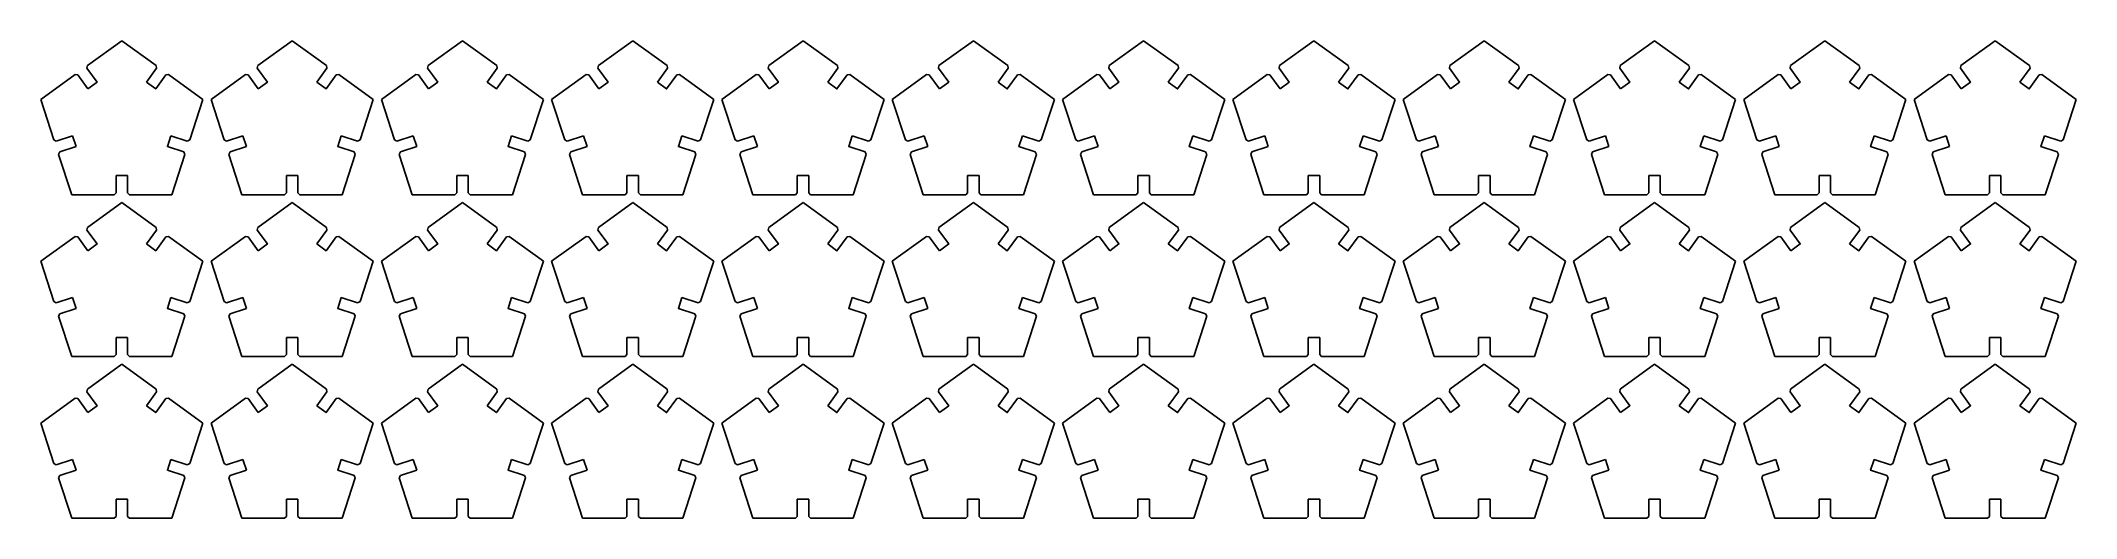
# Model space of a CAD drawing. Extents: x 13 to 1525, y 926 to 1281.
import ezdxf

# ---------------------------------------------------------------- set-up
doc = ezdxf.new("R2010")
doc.units = 0
doc.layers.get('0').update_dxf_attribs({"linetype": 'CONTINUOUS'})

msp = doc.modelspace()

# ---------------------------------------------------------------- linework, layer by layer
at = {"color": 7}
for points in [[(73.411998, 1280.557995), (47.904356, 1262.0256)], [(73.411998, 1280.557995), (47.904356, 1262.0256)], [(98.919645, 1262.0256), (73.411998, 1280.557995)], [(98.919645, 1262.0256), (73.411998, 1280.557995)], [(199.884085, 1280.557995), (174.376443, 1262.0256)], [(225.391732, 1262.0256), (199.884085, 1280.557995)], [(326.356173, 1280.557995), (300.84853, 1262.0256)], [(351.86382, 1262.0256), (326.356173, 1280.557995)], [(452.828253, 1280.557995), (427.320611, 1262.0256)], [(478.3359, 1262.0256), (452.828253, 1280.557995)], [(579.300341, 1280.557995), (553.792698, 1262.0256)], [(604.807988, 1262.0256), (579.300341, 1280.557995)], [(705.772428, 1280.557995), (680.264785, 1262.0256)], [(731.280075, 1262.0256), (705.772428, 1280.557995)], [(832.244523, 1280.557995), (806.73688, 1262.0256)], [(857.75217, 1262.0256), (832.244523, 1280.557995)], [(958.716573, 1280.557995), (933.20893, 1262.0256)], [(984.22422, 1262.0256), (958.716573, 1280.557995)], [(1085.188698, 1280.557995), (1059.681055, 1262.0256)], [(1110.696345, 1262.0256), (1085.188698, 1280.557995)], [(1211.660748, 1280.557995), (1186.153106, 1262.0256)], [(1237.168395, 1262.0256), (1211.660748, 1280.557995)], [(1338.132873, 1280.557995), (1312.625231, 1262.0256)], [(1363.64052, 1262.0256), (1338.132873, 1280.557995)], [(1464.604923, 1280.557995), (1439.097281, 1262.0256)], [(1490.11257, 1262.0256), (1464.604923, 1280.557995)], [(38.731256, 1255.36095), (13.223613, 1236.8286)], [(38.731256, 1255.36095), (13.223613, 1236.8286)], [(40.710971, 1255.047375), (38.731256, 1255.36095)], [(40.710971, 1255.047375), (38.731256, 1255.36095)], [(48.208705, 1244.727675), (40.71097, 1255.047375)], [(48.208705, 1244.727675), (40.71097, 1255.047375)], [(47.590803, 1260.0459), (47.904355, 1262.0256)], [(47.590803, 1260.0459), (47.904355, 1262.0256)], [(48.208705, 1244.727675), (55.088538, 1249.726125), (47.590803, 1260.0459)], [(48.208705, 1244.727675), (55.088538, 1249.726125), (47.590803, 1260.0459)], [(91.735463, 1249.726125), (99.233198, 1260.0459)], [(91.735463, 1249.726125), (99.233198, 1260.0459)], [(91.735463, 1249.726125), (98.615295, 1244.727675), (106.11303, 1255.047375)], [(91.735463, 1249.726125), (98.615295, 1244.727675), (106.11303, 1255.047375)], [(99.233198, 1260.0459), (98.919645, 1262.0256)], [(99.233198, 1260.0459), (98.919645, 1262.0256)], [(106.11303, 1255.047375), (108.092745, 1255.36095)], [(106.11303, 1255.047375), (108.092745, 1255.36095)], [(133.600388, 1236.8286), (108.092745, 1255.36095)], [(133.600388, 1236.8286), (108.092745, 1255.36095)], [(165.203343, 1255.36095), (139.6957, 1236.8286)], [(167.183058, 1255.047375), (165.203343, 1255.36095)], [(174.680793, 1244.727675), (167.183058, 1255.047375)], [(174.06289, 1260.0459), (174.376443, 1262.0256)], [(174.680793, 1244.727675), (181.560625, 1249.726125), (174.06289, 1260.0459)], [(218.20755, 1249.726125), (225.705285, 1260.0459)], [(218.20755, 1249.726125), (225.087382, 1244.727675), (232.585117, 1255.047375)], [(225.705285, 1260.0459), (225.391732, 1262.0256)], [(232.585117, 1255.047375), (234.564832, 1255.36095)], [(260.072475, 1236.8286), (234.564832, 1255.36095)], [(291.67543, 1255.36095), (266.167788, 1236.8286)], [(293.655146, 1255.047375), (291.67543, 1255.36095)], [(301.15288, 1244.727675), (293.655145, 1255.047375)], [(300.534978, 1260.0459), (300.84853, 1262.0256)], [(301.15288, 1244.727675), (308.032713, 1249.726125), (300.534978, 1260.0459)], [(344.679638, 1249.726125), (352.177372, 1260.0459)], [(344.679638, 1249.726125), (351.55947, 1244.727675), (359.057205, 1255.047375)], [(352.177372, 1260.0459), (351.86382, 1262.0256)], [(359.057205, 1255.047375), (361.03692, 1255.36095)], [(386.544562, 1236.8286), (361.03692, 1255.36095)], [(418.147511, 1255.36095), (392.639868, 1236.8286)], [(420.127226, 1255.047375), (418.147511, 1255.36095)], [(427.624961, 1244.727675), (420.127226, 1255.047375)], [(427.007058, 1260.0459), (427.320611, 1262.0256)], [(427.624961, 1244.727675), (434.504793, 1249.726125), (427.007058, 1260.0459)], [(471.151718, 1249.726125), (478.649453, 1260.0459)], [(471.151718, 1249.726125), (478.03155, 1244.727675), (485.529285, 1255.047375)], [(478.649453, 1260.0459), (478.3359, 1262.0256)], [(485.529285, 1255.047375), (487.509, 1255.36095)], [(513.016642, 1236.8286), (487.509, 1255.36095)], [(544.619598, 1255.36095), (519.111956, 1236.8286)], [(546.599313, 1255.047375), (544.619598, 1255.36095)], [(554.097048, 1244.727675), (546.599313, 1255.047375)], [(553.479145, 1260.0459), (553.792698, 1262.0256)], [(554.097048, 1244.727675), (560.97688, 1249.726125), (553.479146, 1260.0459)], [(597.623805, 1249.726125), (605.12154, 1260.0459)], [(597.623805, 1249.726125), (604.503637, 1244.727675), (612.001373, 1255.047375)], [(605.12154, 1260.0459), (604.807988, 1262.0256)], [(612.001373, 1255.047375), (613.981088, 1255.36095)], [(639.48873, 1236.8286), (613.981088, 1255.36095)], [(671.091685, 1255.36095), (645.584043, 1236.8286)], [(673.0714, 1255.047375), (671.091685, 1255.36095)], [(680.569135, 1244.727675), (673.0714, 1255.047375)], [(679.951233, 1260.0459), (680.264785, 1262.0256)], [(680.569135, 1244.727675), (687.448968, 1249.726125), (679.951233, 1260.0459)], [(724.095892, 1249.726125), (731.593627, 1260.0459)], [(724.095892, 1249.726125), (730.975725, 1244.727675), (738.47346, 1255.047375)], [(731.593627, 1260.0459), (731.280075, 1262.0256)], [(738.47346, 1255.047375), (740.453175, 1255.36095)], [(765.960817, 1236.8286), (740.453175, 1255.36095)], [(797.563781, 1255.36095), (772.056138, 1236.8286)], [(799.543496, 1255.047375), (797.563781, 1255.36095)], [(807.04123, 1244.727675), (799.543496, 1255.047375)], [(806.423328, 1260.0459), (806.73688, 1262.0256)], [(807.04123, 1244.727675), (813.921063, 1249.726125), (806.423328, 1260.0459)], [(850.567988, 1249.726125), (858.065722, 1260.0459)], [(850.567988, 1249.726125), (857.44782, 1244.727675), (864.945555, 1255.047375)], [(858.065722, 1260.0459), (857.75217, 1262.0256)], [(864.945555, 1255.047375), (866.92527, 1255.36095)], [(892.432913, 1236.8286), (866.92527, 1255.36095)], [(924.03583, 1255.36095), (898.528188, 1236.8286)], [(926.015545, 1255.047375), (924.03583, 1255.36095)], [(933.51328, 1244.727675), (926.015545, 1255.047375)], [(932.895378, 1260.0459), (933.20893, 1262.0256)], [(933.51328, 1244.727675), (940.393113, 1249.726125), (932.895378, 1260.0459)], [(977.040037, 1249.726125), (984.537772, 1260.0459)], [(977.040037, 1249.726125), (983.91987, 1244.727675), (991.417605, 1255.047375)], [(984.537772, 1260.0459), (984.22422, 1262.0256)], [(991.417605, 1255.047375), (993.39732, 1255.36095)], [(1018.904962, 1236.8286), (993.39732, 1255.36095)], [(1050.507955, 1255.36095), (1025.000313, 1236.8286)], [(1052.48767, 1255.047375), (1050.507955, 1255.36095)], [(1059.985405, 1244.727675), (1052.48767, 1255.047375)], [(1059.367503, 1260.0459), (1059.681055, 1262.0256)], [(1059.985405, 1244.727675), (1066.865238, 1249.726125), (1059.367503, 1260.0459)], [(1103.512162, 1249.726125), (1111.009897, 1260.0459)], [(1103.512162, 1249.726125), (1110.391995, 1244.727675), (1117.88973, 1255.047375)], [(1111.009897, 1260.0459), (1110.696345, 1262.0256)], [(1117.88973, 1255.047375), (1119.869445, 1255.36095)], [(1145.377088, 1236.8286), (1119.869445, 1255.36095)], [(1176.980006, 1255.36095), (1151.472363, 1236.8286)], [(1178.959721, 1255.047375), (1176.980006, 1255.36095)], [(1186.457455, 1244.727675), (1178.959721, 1255.047375)], [(1185.839553, 1260.0459), (1186.153106, 1262.0256)], [(1186.457455, 1244.727675), (1193.337288, 1249.726125), (1185.839553, 1260.0459)], [(1229.984213, 1249.726125), (1237.481947, 1260.0459)], [(1229.984213, 1249.726125), (1236.864045, 1244.727675), (1244.36178, 1255.047375)], [(1237.481947, 1260.0459), (1237.168395, 1262.0256)], [(1244.36178, 1255.047375), (1246.341495, 1255.36095)], [(1271.849137, 1236.8286), (1246.341495, 1255.36095)], [(1303.452131, 1255.36095), (1277.944488, 1236.8286)], [(1305.431846, 1255.047375), (1303.452131, 1255.36095)], [(1312.92958, 1244.727675), (1305.431846, 1255.047375)], [(1312.311678, 1260.0459), (1312.625231, 1262.0256)], [(1312.92958, 1244.727675), (1319.809413, 1249.726125), (1312.311678, 1260.0459)], [(1356.456338, 1249.726125), (1363.954072, 1260.0459)], [(1356.456338, 1249.726125), (1363.33617, 1244.727675), (1370.833905, 1255.047375)], [(1363.954072, 1260.0459), (1363.64052, 1262.0256)], [(1370.833905, 1255.047375), (1372.81362, 1255.36095)], [(1398.321263, 1236.8286), (1372.81362, 1255.36095)], [(1429.924181, 1255.36095), (1404.416538, 1236.8286)], [(1431.903896, 1255.047375), (1429.924181, 1255.36095)], [(1439.401631, 1244.727675), (1431.903896, 1255.047375)], [(1438.783728, 1260.0459), (1439.097281, 1262.0256)], [(1439.401631, 1244.727675), (1446.281463, 1249.726125), (1438.783728, 1260.0459)], [(1482.928388, 1249.726125), (1490.426123, 1260.0459)], [(1482.928388, 1249.726125), (1489.80822, 1244.727675), (1497.305955, 1255.047375)], [(1490.426123, 1260.0459), (1490.11257, 1262.0256)], [(1497.305955, 1255.047375), (1499.28567, 1255.36095)], [(1524.793312, 1236.8286), (1499.28567, 1255.36095)], [(13.223613, 1236.8286), (22.96666, 1206.84255)], [(13.223613, 1236.8286), (22.96666, 1206.84255)], [(123.85734, 1206.84255), (133.600388, 1236.8286)], [(123.85734, 1206.84255), (133.600388, 1236.8286)], [(139.6957, 1236.8286), (149.438748, 1206.84255)], [(250.329428, 1206.84255), (260.072475, 1236.8286)], [(266.167788, 1236.8286), (275.910835, 1206.84255)], [(376.801515, 1206.84255), (386.544562, 1236.8286)], [(392.639868, 1236.8286), (402.382916, 1206.84255)], [(503.273595, 1206.84255), (513.016642, 1236.8286)], [(519.111956, 1236.8286), (528.855003, 1206.84255)], [(629.745683, 1206.84255), (639.48873, 1236.8286)], [(645.584043, 1236.8286), (655.32709, 1206.84255)], [(756.21777, 1206.84255), (765.960817, 1236.8286)], [(772.056138, 1236.8286), (781.799186, 1206.84255)], [(882.689865, 1206.84255), (892.432913, 1236.8286)], [(898.528188, 1236.8286), (908.271235, 1206.84255)], [(1009.161915, 1206.84255), (1018.904962, 1236.8286)], [(1025.000313, 1236.8286), (1034.74336, 1206.84255)], [(1135.63404, 1206.84255), (1145.377088, 1236.8286)], [(1151.472363, 1236.8286), (1161.21541, 1206.84255)], [(1262.10609, 1206.84255), (1271.849137, 1236.8286)], [(1277.944488, 1236.8286), (1287.687535, 1206.84255)], [(1388.578215, 1206.84255), (1398.321263, 1236.8286)], [(1404.416538, 1236.8286), (1414.159586, 1206.84255)], [(1515.050265, 1206.84255), (1524.793312, 1236.8286)], [(36.884178, 1209.87435), (24.752591, 1205.932575)], [(36.884178, 1209.87435), (24.752591, 1205.932575)], [(39.512043, 1201.78665), (36.884178, 1209.87435)], [(39.512043, 1201.78665), (36.884178, 1209.87435)], [(109.939823, 1209.87435), (107.311958, 1201.78665), (119.443545, 1197.8448)], [(109.939823, 1209.87435), (107.311958, 1201.78665), (119.443545, 1197.8448)], [(109.939823, 1209.87435), (122.07141, 1205.932575)], [(109.939823, 1209.87435), (122.07141, 1205.932575)], [(163.356266, 1209.87435), (151.224678, 1205.932575)], [(165.98413, 1201.78665), (163.356266, 1209.87435)], [(236.41191, 1209.87435), (233.784045, 1201.78665), (245.915632, 1197.8448)], [(236.41191, 1209.87435), (248.543498, 1205.932575)], [(289.828353, 1209.87435), (277.696765, 1205.932575)], [(292.456218, 1201.78665), (289.828353, 1209.87435)], [(362.883997, 1209.87435), (360.256132, 1201.78665), (372.38772, 1197.8448)], [(362.883997, 1209.87435), (375.015585, 1205.932575)], [(416.300433, 1209.87435), (404.168846, 1205.932575)], [(418.928298, 1201.78665), (416.300433, 1209.87435)], [(489.356078, 1209.87435), (486.728213, 1201.78665), (498.8598, 1197.8448)], [(489.356078, 1209.87435), (501.487665, 1205.932575)], [(542.772521, 1209.87435), (530.640933, 1205.932575)], [(545.400385, 1201.78665), (542.772521, 1209.87435)], [(615.828165, 1209.87435), (613.2003, 1201.78665), (625.331887, 1197.8448)], [(615.828165, 1209.87435), (627.959753, 1205.932575)], [(669.244608, 1209.87435), (657.11302, 1205.932575)], [(671.872473, 1201.78665), (669.244608, 1209.87435)], [(742.300252, 1209.87435), (739.672388, 1201.78665), (751.803975, 1197.8448)], [(742.300252, 1209.87435), (754.43184, 1205.932575)], [(795.716703, 1209.87435), (783.585116, 1205.932575)], [(798.344568, 1201.78665), (795.716703, 1209.87435)], [(868.772348, 1209.87435), (866.144483, 1201.78665), (878.27607, 1197.8448)], [(868.772348, 1209.87435), (880.903935, 1205.932575)], [(922.188753, 1209.87435), (910.057165, 1205.932575)], [(924.816618, 1201.78665), (922.188753, 1209.87435)], [(995.244397, 1209.87435), (992.616532, 1201.78665), (1004.74812, 1197.8448)], [(995.244397, 1209.87435), (1007.375985, 1205.932575)], [(1048.660878, 1209.87435), (1036.52929, 1205.932575)], [(1051.288743, 1201.78665), (1048.660878, 1209.87435)], [(1121.716522, 1209.87435), (1119.088657, 1201.78665), (1131.220245, 1197.8448)], [(1121.716522, 1209.87435), (1133.84811, 1205.932575)], [(1175.132928, 1209.87435), (1163.00134, 1205.932575)], [(1177.760793, 1201.78665), (1175.132928, 1209.87435)], [(1248.188572, 1209.87435), (1245.560708, 1201.78665), (1257.692295, 1197.8448)], [(1248.188572, 1209.87435), (1260.32016, 1205.932575)], [(1301.605053, 1209.87435), (1289.473465, 1205.932575)], [(1304.232918, 1201.78665), (1301.605053, 1209.87435)], [(1374.660697, 1209.87435), (1372.032833, 1201.78665), (1384.16442, 1197.8448)], [(1374.660697, 1209.87435), (1386.792285, 1205.932575)], [(1428.077103, 1209.87435), (1415.945516, 1205.932575)], [(1430.704968, 1201.78665), (1428.077103, 1209.87435)], [(1501.132748, 1209.87435), (1498.504883, 1201.78665), (1510.63647, 1197.8448)], [(1501.132748, 1209.87435), (1513.264335, 1205.932575)], [(24.75259, 1205.932575), (22.96666, 1206.84255)], [(24.75259, 1205.932575), (22.96666, 1206.84255)], [(27.380456, 1197.8448), (26.470481, 1196.0589)], [(27.380456, 1197.8448), (26.470481, 1196.0589)], [(26.470481, 1196.0589), (36.213528, 1166.07285)], [(26.470481, 1196.0589), (36.213528, 1166.07285)], [(39.512043, 1201.78665), (27.380455, 1197.8448)], [(39.512043, 1201.78665), (27.380455, 1197.8448)], [(110.610472, 1166.07285), (120.35352, 1196.0589)], [(110.610472, 1166.07285), (120.35352, 1196.0589)], [(119.443545, 1197.8448), (120.35352, 1196.0589)], [(119.443545, 1197.8448), (120.35352, 1196.0589)], [(122.07141, 1205.932575), (123.85734, 1206.84255)], [(122.07141, 1205.932575), (123.85734, 1206.84255)], [(151.224678, 1205.932575), (149.438748, 1206.84255)], [(153.852543, 1197.8448), (152.942568, 1196.0589)], [(152.942568, 1196.0589), (162.685615, 1166.07285)], [(165.98413, 1201.78665), (153.852543, 1197.8448)], [(237.08256, 1166.07285), (246.825607, 1196.0589)], [(245.915632, 1197.8448), (246.825607, 1196.0589)], [(248.543497, 1205.932575), (250.329427, 1206.84255)], [(277.696765, 1205.932575), (275.910835, 1206.84255)], [(280.32463, 1197.8448), (279.414655, 1196.0589)], [(279.414655, 1196.0589), (289.157703, 1166.07285)], [(292.456218, 1201.78665), (280.32463, 1197.8448)], [(363.554647, 1166.07285), (373.297695, 1196.0589)], [(372.38772, 1197.8448), (373.297695, 1196.0589)], [(375.015585, 1205.932575), (376.801515, 1206.84255)], [(404.168846, 1205.932575), (402.382916, 1206.84255)], [(406.796711, 1197.8448), (405.886736, 1196.0589)], [(405.886736, 1196.0589), (415.629783, 1166.07285)], [(418.928298, 1201.78665), (406.796711, 1197.8448)], [(490.026727, 1166.07285), (499.769775, 1196.0589)], [(498.8598, 1197.8448), (499.769775, 1196.0589)], [(501.487665, 1205.932575), (503.273595, 1206.84255)], [(530.640933, 1205.932575), (528.855003, 1206.84255)], [(533.268798, 1197.8448), (532.358823, 1196.0589)], [(532.358823, 1196.0589), (542.101871, 1166.07285)], [(545.400385, 1201.78665), (533.268798, 1197.8448)], [(616.498815, 1166.07285), (626.241863, 1196.0589)], [(625.331887, 1197.8448), (626.241863, 1196.0589)], [(627.959753, 1205.932575), (629.745683, 1206.84255)], [(657.11302, 1205.932575), (655.32709, 1206.84255)], [(659.740885, 1197.8448), (658.83091, 1196.0589)], [(658.83091, 1196.0589), (668.573958, 1166.07285)], [(671.872473, 1201.78665), (659.740885, 1197.8448)], [(742.970902, 1166.07285), (752.71395, 1196.0589)], [(751.803975, 1197.8448), (752.71395, 1196.0589)], [(754.43184, 1205.932575), (756.21777, 1206.84255)], [(783.585116, 1205.932575), (781.799186, 1206.84255)], [(786.212981, 1197.8448), (785.303006, 1196.0589)], [(785.303006, 1196.0589), (795.046053, 1166.07285)], [(798.344568, 1201.78665), (786.212981, 1197.8448)], [(869.442998, 1166.07285), (879.186045, 1196.0589)], [(878.27607, 1197.8448), (879.186045, 1196.0589)], [(880.903935, 1205.932575), (882.689865, 1206.84255)], [(910.057165, 1205.932575), (908.271235, 1206.84255)], [(912.68503, 1197.8448), (911.775055, 1196.0589)], [(911.775055, 1196.0589), (921.518103, 1166.07285)], [(924.816618, 1201.78665), (912.68503, 1197.8448)], [(995.915047, 1166.07285), (1005.658095, 1196.0589)], [(1004.74812, 1197.8448), (1005.658095, 1196.0589)], [(1007.375985, 1205.932575), (1009.161915, 1206.84255)], [(1036.52929, 1205.932575), (1034.74336, 1206.84255)], [(1039.157155, 1197.8448), (1038.24718, 1196.0589)], [(1038.24718, 1196.0589), (1047.990228, 1166.07285)], [(1051.288743, 1201.78665), (1039.157155, 1197.8448)], [(1122.387172, 1166.07285), (1132.13022, 1196.0589)], [(1131.220245, 1197.8448), (1132.13022, 1196.0589)], [(1133.84811, 1205.932575), (1135.63404, 1206.84255)], [(1163.00134, 1205.932575), (1161.21541, 1206.84255)], [(1165.629205, 1197.8448), (1164.71923, 1196.0589)], [(1164.71923, 1196.0589), (1174.462278, 1166.07285)], [(1177.760793, 1201.78665), (1165.629205, 1197.8448)], [(1248.859222, 1166.07285), (1258.60227, 1196.0589)], [(1257.692295, 1197.8448), (1258.60227, 1196.0589)], [(1260.32016, 1205.932575), (1262.10609, 1206.84255)], [(1289.473465, 1205.932575), (1287.687535, 1206.84255)], [(1292.10133, 1197.8448), (1291.191355, 1196.0589)], [(1291.191355, 1196.0589), (1300.934403, 1166.07285)], [(1304.232918, 1201.78665), (1292.10133, 1197.8448)], [(1375.331347, 1166.07285), (1385.074395, 1196.0589)], [(1384.16442, 1197.8448), (1385.074395, 1196.0589)], [(1386.792285, 1205.932575), (1388.578215, 1206.84255)], [(1415.945516, 1205.932575), (1414.159586, 1206.84255)], [(1418.57338, 1197.8448), (1417.663405, 1196.0589)], [(1417.663405, 1196.0589), (1427.406453, 1166.07285)], [(1430.704968, 1201.78665), (1418.57338, 1197.8448)], [(1501.803398, 1166.07285), (1511.546445, 1196.0589)], [(1510.63647, 1197.8448), (1511.546445, 1196.0589)], [(1513.264335, 1205.932575), (1515.050265, 1206.84255)], [(77.66397, 1180.246125), (69.160031, 1180.246125)], [(69.160031, 1180.246125), (69.160031, 1167.4902)], [(77.66397, 1180.246125), (69.160031, 1180.246125)], [(69.160031, 1180.246125), (69.160031, 1167.4902)], [(77.66397, 1180.246125), (77.66397, 1167.4902)], [(77.66397, 1180.246125), (77.66397, 1167.4902)], [(204.136057, 1180.246125), (195.632118, 1180.246125)], [(195.632118, 1180.246125), (195.632118, 1167.4902)], [(204.136057, 1180.246125), (204.136057, 1167.4902)], [(330.608145, 1180.246125), (322.104205, 1180.246125)], [(322.104205, 1180.246125), (322.104205, 1167.4902)], [(330.608145, 1180.246125), (330.608145, 1167.4902)], [(457.080225, 1180.246125), (448.576286, 1180.246125)], [(448.576286, 1180.246125), (448.576286, 1167.4902)], [(457.080225, 1180.246125), (457.080225, 1167.4902)], [(583.552312, 1180.246125), (575.048373, 1180.246125)], [(575.048373, 1180.246125), (575.048373, 1167.4902)], [(583.552312, 1180.246125), (583.552312, 1167.4902)], [(710.0244, 1180.246125), (701.52046, 1180.246125)], [(701.52046, 1180.246125), (701.52046, 1167.4902)], [(710.0244, 1180.246125), (710.0244, 1167.4902)], [(836.496495, 1180.246125), (827.992555, 1180.246125)], [(827.992555, 1180.246125), (827.992555, 1167.4902)], [(836.496495, 1180.246125), (836.496495, 1167.4902)], [(962.968545, 1180.246125), (954.464605, 1180.246125)], [(954.464605, 1180.246125), (954.464605, 1167.4902)], [(962.968545, 1180.246125), (962.968545, 1167.4902)], [(1089.44067, 1180.246125), (1080.93673, 1180.246125)], [(1080.93673, 1180.246125), (1080.93673, 1167.4902)], [(1089.44067, 1180.246125), (1089.44067, 1167.4902)], [(1215.91272, 1180.246125), (1207.40878, 1180.246125)], [(1207.40878, 1180.246125), (1207.40878, 1167.4902)], [(1215.91272, 1180.246125), (1215.91272, 1167.4902)], [(1342.384845, 1180.246125), (1333.880905, 1180.246125)], [(1333.880905, 1180.246125), (1333.880905, 1167.4902)], [(1342.384845, 1180.246125), (1342.384845, 1167.4902)], [(1468.856895, 1180.246125), (1460.352956, 1180.246125)], [(1460.352956, 1180.246125), (1460.352956, 1167.4902)], [(1468.856895, 1180.246125), (1468.856895, 1167.4902)], [(36.213528, 1166.07285), (67.74271, 1166.07285)], [(36.213528, 1166.07285), (67.74271, 1166.07285)], [(67.742711, 1166.07285), (69.160031, 1167.4902)], [(67.742711, 1166.07285), (69.160031, 1167.4902)], [(77.66397, 1167.4902), (79.08129, 1166.07285)], [(77.66397, 1167.4902), (79.08129, 1166.07285)], [(79.08129, 1166.07285), (110.610473, 1166.07285)], [(79.08129, 1166.07285), (110.610473, 1166.07285)], [(162.685615, 1166.07285), (194.214798, 1166.07285)], [(194.214798, 1166.07285), (195.632118, 1167.4902)], [(204.136057, 1167.4902), (205.553377, 1166.07285)], [(205.553377, 1166.07285), (237.08256, 1166.07285)], [(289.157703, 1166.07285), (320.686885, 1166.07285)], [(320.686885, 1166.07285), (322.104205, 1167.4902)], [(330.608145, 1167.4902), (332.025465, 1166.07285)], [(332.025465, 1166.07285), (363.554647, 1166.07285)], [(415.629783, 1166.07285), (447.158966, 1166.07285)], [(447.158966, 1166.07285), (448.576286, 1167.4902)], [(457.080225, 1167.4902), (458.497545, 1166.07285)], [(458.497545, 1166.07285), (490.026728, 1166.07285)], [(542.101871, 1166.07285), (573.631053, 1166.07285)], [(573.631053, 1166.07285), (575.048373, 1167.4902)], [(583.552312, 1167.4902), (584.969632, 1166.07285)], [(584.969632, 1166.07285), (616.498815, 1166.07285)], [(668.573958, 1166.07285), (700.10314, 1166.07285)], [(700.10314, 1166.07285), (701.52046, 1167.4902)], [(710.0244, 1167.4902), (711.44172, 1166.07285)], [(711.44172, 1166.07285), (742.970902, 1166.07285)], [(795.046053, 1166.07285), (826.575235, 1166.07285)], [(826.575236, 1166.07285), (827.992555, 1167.4902)], [(836.496495, 1167.4902), (837.913815, 1166.07285)], [(837.913815, 1166.07285), (869.442998, 1166.07285)], [(921.518103, 1166.07285), (953.047285, 1166.07285)], [(953.047285, 1166.07285), (954.464605, 1167.4902)], [(962.968545, 1167.4902), (964.385865, 1166.07285)], [(964.385865, 1166.07285), (995.915047, 1166.07285)], [(1047.990228, 1166.07285), (1079.51941, 1166.07285)], [(1079.51941, 1166.07285), (1080.93673, 1167.4902)], [(1089.44067, 1167.4902), (1090.85799, 1166.07285)], [(1090.85799, 1166.07285), (1122.387172, 1166.07285)], [(1174.462278, 1166.07285), (1205.99146, 1166.07285)], [(1205.99146, 1166.07285), (1207.40878, 1167.4902)], [(1215.91272, 1167.4902), (1217.33004, 1166.07285)], [(1217.33004, 1166.07285), (1248.859222, 1166.07285)], [(1300.934403, 1166.07285), (1332.463585, 1166.07285)], [(1332.463585, 1166.07285), (1333.880905, 1167.4902)], [(1342.384845, 1167.4902), (1343.802165, 1166.07285)], [(1343.802165, 1166.07285), (1375.331347, 1166.07285)], [(1427.406453, 1166.07285), (1458.935635, 1166.07285)], [(1458.935635, 1166.07285), (1460.352956, 1167.4902)], [(1468.856895, 1167.4902), (1470.274215, 1166.07285)], [(1470.274215, 1166.07285), (1501.803398, 1166.07285)], [(73.411998, 1160.272162), (47.904356, 1141.739767)], [(98.919645, 1141.739767), (73.411998, 1160.272162)], [(199.884085, 1160.272162), (174.376443, 1141.739767)], [(225.391732, 1141.739767), (199.884085, 1160.272162)], [(326.356173, 1160.272162), (300.84853, 1141.739767)], [(351.86382, 1141.739767), (326.356173, 1160.272162)], [(452.828253, 1160.272162), (427.320611, 1141.739767)], [(478.3359, 1141.739767), (452.828253, 1160.272162)], [(579.300341, 1160.272162), (553.792698, 1141.739767)], [(604.807988, 1141.739767), (579.300341, 1160.272162)], [(705.772428, 1160.272162), (680.264785, 1141.739767)], [(731.280075, 1141.739767), (705.772428, 1160.272162)], [(832.244523, 1160.272162), (806.73688, 1141.739767)], [(857.75217, 1141.739767), (832.244523, 1160.272162)], [(958.716573, 1160.272162), (933.20893, 1141.739767)], [(984.22422, 1141.739767), (958.716573, 1160.272162)], [(1085.188698, 1160.272162), (1059.681055, 1141.739767)], [(1110.696345, 1141.739767), (1085.188698, 1160.272162)], [(1211.660748, 1160.272162), (1186.153106, 1141.739767)], [(1237.168395, 1141.739767), (1211.660748, 1160.272162)], [(1338.132873, 1160.272162), (1312.625231, 1141.739767)], [(1363.64052, 1141.739767), (1338.132873, 1160.272162)], [(1464.604923, 1160.272162), (1439.097281, 1141.739767)], [(1490.11257, 1141.739767), (1464.604923, 1160.272162)], [(38.731256, 1135.075118), (13.223613, 1116.542768)], [(40.710971, 1134.761542), (38.731256, 1135.075118)], [(48.208705, 1124.441842), (40.71097, 1134.761542)], [(47.590803, 1139.760067), (47.904355, 1141.739767)], [(48.208705, 1124.441842), (55.088538, 1129.440292), (47.590803, 1139.760067)], [(91.735463, 1129.440292), (99.233198, 1139.760067)], [(91.735463, 1129.440292), (98.615295, 1124.441842), (106.11303, 1134.761542)], [(99.233198, 1139.760067), (98.919645, 1141.739767)], [(106.11303, 1134.761542), (108.092745, 1135.075118)], [(133.600388, 1116.542768), (108.092745, 1135.075118)], [(165.203343, 1135.075118), (139.6957, 1116.542768)], [(167.183058, 1134.761542), (165.203343, 1135.075118)], [(174.680793, 1124.441842), (167.183058, 1134.761542)], [(174.06289, 1139.760067), (174.376443, 1141.739767)], [(174.680793, 1124.441842), (181.560625, 1129.440292), (174.06289, 1139.760067)], [(218.20755, 1129.440292), (225.705285, 1139.760067)], [(218.20755, 1129.440292), (225.087382, 1124.441842), (232.585117, 1134.761542)], [(225.705285, 1139.760067), (225.391732, 1141.739767)], [(232.585117, 1134.761542), (234.564832, 1135.075118)], [(260.072475, 1116.542768), (234.564832, 1135.075118)], [(291.67543, 1135.075118), (266.167788, 1116.542768)], [(293.655146, 1134.761542), (291.67543, 1135.075118)], [(301.15288, 1124.441842), (293.655145, 1134.761542)], [(300.534978, 1139.760067), (300.84853, 1141.739767)], [(301.15288, 1124.441842), (308.032713, 1129.440292), (300.534978, 1139.760067)], [(344.679638, 1129.440292), (352.177372, 1139.760067)], [(344.679638, 1129.440292), (351.55947, 1124.441842), (359.057205, 1134.761542)], [(352.177372, 1139.760067), (351.86382, 1141.739767)], [(359.057205, 1134.761542), (361.03692, 1135.075118)], [(386.544562, 1116.542768), (361.03692, 1135.075118)], [(418.147511, 1135.075118), (392.639868, 1116.542768)], [(420.127226, 1134.761542), (418.147511, 1135.075118)], [(427.624961, 1124.441842), (420.127226, 1134.761542)], [(427.007058, 1139.760067), (427.320611, 1141.739767)], [(427.624961, 1124.441842), (434.504793, 1129.440292), (427.007058, 1139.760067)], [(471.151718, 1129.440292), (478.649453, 1139.760067)], [(471.151718, 1129.440292), (478.03155, 1124.441842), (485.529285, 1134.761542)], [(478.649453, 1139.760067), (478.3359, 1141.739767)], [(485.529285, 1134.761542), (487.509, 1135.075118)], [(513.016642, 1116.542768), (487.509, 1135.075118)], [(544.619598, 1135.075118), (519.111956, 1116.542768)], [(546.599313, 1134.761542), (544.619598, 1135.075118)], [(554.097048, 1124.441842), (546.599313, 1134.761542)], [(553.479145, 1139.760067), (553.792698, 1141.739767)], [(554.097048, 1124.441842), (560.97688, 1129.440292), (553.479146, 1139.760067)], [(597.623805, 1129.440292), (605.12154, 1139.760067)], [(597.623805, 1129.440292), (604.503637, 1124.441842), (612.001373, 1134.761542)], [(605.12154, 1139.760067), (604.807988, 1141.739767)], [(612.001373, 1134.761542), (613.981088, 1135.075118)], [(639.48873, 1116.542768), (613.981088, 1135.075118)], [(671.091685, 1135.075118), (645.584043, 1116.542768)], [(673.0714, 1134.761542), (671.091685, 1135.075118)], [(680.569135, 1124.441842), (673.0714, 1134.761542)], [(679.951233, 1139.760067), (680.264785, 1141.739767)], [(680.569135, 1124.441842), (687.448968, 1129.440292), (679.951233, 1139.760067)], [(724.095892, 1129.440292), (731.593627, 1139.760067)], [(724.095892, 1129.440292), (730.975725, 1124.441842), (738.47346, 1134.761542)], [(731.593627, 1139.760067), (731.280075, 1141.739767)], [(738.47346, 1134.761542), (740.453175, 1135.075118)], [(765.960817, 1116.542768), (740.453175, 1135.075118)], [(797.563781, 1135.075118), (772.056138, 1116.542768)], [(799.543496, 1134.761542), (797.563781, 1135.075118)], [(807.04123, 1124.441842), (799.543496, 1134.761542)], [(806.423328, 1139.760067), (806.73688, 1141.739767)], [(807.04123, 1124.441842), (813.921063, 1129.440292), (806.423328, 1139.760067)], [(850.567988, 1129.440292), (858.065722, 1139.760067)], [(850.567988, 1129.440292), (857.44782, 1124.441842), (864.945555, 1134.761542)], [(858.065722, 1139.760067), (857.75217, 1141.739767)], [(864.945555, 1134.761542), (866.92527, 1135.075118)], [(892.432913, 1116.542768), (866.92527, 1135.075118)], [(924.03583, 1135.075118), (898.528188, 1116.542768)], [(926.015545, 1134.761542), (924.03583, 1135.075118)], [(933.51328, 1124.441842), (926.015545, 1134.761542)], [(932.895378, 1139.760067), (933.20893, 1141.739767)], [(933.51328, 1124.441842), (940.393113, 1129.440292), (932.895378, 1139.760067)], [(977.040037, 1129.440292), (984.537772, 1139.760067)], [(977.040037, 1129.440292), (983.91987, 1124.441842), (991.417605, 1134.761542)], [(984.537772, 1139.760067), (984.22422, 1141.739767)], [(991.417605, 1134.761542), (993.39732, 1135.075118)], [(1018.904962, 1116.542768), (993.39732, 1135.075118)], [(1050.507955, 1135.075118), (1025.000313, 1116.542768)], [(1052.48767, 1134.761542), (1050.507955, 1135.075118)], [(1059.985405, 1124.441842), (1052.48767, 1134.761542)], [(1059.367503, 1139.760067), (1059.681055, 1141.739767)], [(1059.985405, 1124.441842), (1066.865238, 1129.440292), (1059.367503, 1139.760067)], [(1103.512162, 1129.440292), (1111.009897, 1139.760067)], [(1103.512162, 1129.440292), (1110.391995, 1124.441842), (1117.88973, 1134.761542)], [(1111.009897, 1139.760067), (1110.696345, 1141.739767)], [(1117.88973, 1134.761542), (1119.869445, 1135.075118)], [(1145.377088, 1116.542768), (1119.869445, 1135.075118)], [(1176.980006, 1135.075118), (1151.472363, 1116.542768)], [(1178.959721, 1134.761542), (1176.980006, 1135.075118)], [(1186.457455, 1124.441842), (1178.959721, 1134.761542)], [(1185.839553, 1139.760067), (1186.153106, 1141.739767)], [(1186.457455, 1124.441842), (1193.337288, 1129.440292), (1185.839553, 1139.760067)], [(1229.984213, 1129.440292), (1237.481947, 1139.760067)], [(1229.984213, 1129.440292), (1236.864045, 1124.441842), (1244.36178, 1134.761542)], [(1237.481947, 1139.760067), (1237.168395, 1141.739767)], [(1244.36178, 1134.761542), (1246.341495, 1135.075118)], [(1271.849137, 1116.542768), (1246.341495, 1135.075118)], [(1303.452131, 1135.075118), (1277.944488, 1116.542768)], [(1305.431846, 1134.761542), (1303.452131, 1135.075118)], [(1312.92958, 1124.441842), (1305.431846, 1134.761542)], [(1312.311678, 1139.760067), (1312.625231, 1141.739767)], [(1312.92958, 1124.441842), (1319.809413, 1129.440292), (1312.311678, 1139.760067)], [(1356.456338, 1129.440292), (1363.954072, 1139.760067)], [(1356.456338, 1129.440292), (1363.33617, 1124.441842), (1370.833905, 1134.761542)], [(1363.954072, 1139.760067), (1363.64052, 1141.739767)], [(1370.833905, 1134.761542), (1372.81362, 1135.075118)], [(1398.321263, 1116.542768), (1372.81362, 1135.075118)], [(1429.924181, 1135.075118), (1404.416538, 1116.542768)], [(1431.903896, 1134.761542), (1429.924181, 1135.075118)], [(1439.401631, 1124.441842), (1431.903896, 1134.761542)], [(1438.783728, 1139.760067), (1439.097281, 1141.739767)], [(1439.401631, 1124.441842), (1446.281463, 1129.440292), (1438.783728, 1139.760067)], [(1482.928388, 1129.440292), (1490.426123, 1139.760067)], [(1482.928388, 1129.440292), (1489.80822, 1124.441842), (1497.305955, 1134.761542)], [(1490.426123, 1139.760067), (1490.11257, 1141.739767)], [(1497.305955, 1134.761542), (1499.28567, 1135.075118)], [(1524.793312, 1116.542768), (1499.28567, 1135.075118)], [(13.223613, 1116.542768), (22.96666, 1086.556717)], [(123.85734, 1086.556717), (133.600388, 1116.542768)], [(139.6957, 1116.542768), (149.438748, 1086.556717)], [(250.329428, 1086.556717), (260.072475, 1116.542768)], [(266.167788, 1116.542768), (275.910835, 1086.556717)], [(376.801515, 1086.556717), (386.544562, 1116.542768)], [(392.639868, 1116.542768), (402.382916, 1086.556717)], [(503.273595, 1086.556717), (513.016642, 1116.542768)], [(519.111956, 1116.542768), (528.855003, 1086.556717)], [(629.745683, 1086.556717), (639.48873, 1116.542768)], [(645.584043, 1116.542768), (655.32709, 1086.556717)], [(756.21777, 1086.556717), (765.960817, 1116.542768)], [(772.056138, 1116.542768), (781.799186, 1086.556717)], [(882.689865, 1086.556717), (892.432913, 1116.542768)], [(898.528188, 1116.542768), (908.271235, 1086.556717)], [(1009.161915, 1086.556717), (1018.904962, 1116.542768)], [(1025.000313, 1116.542768), (1034.74336, 1086.556717)], [(1135.63404, 1086.556717), (1145.377088, 1116.542768)], [(1151.472363, 1116.542768), (1161.21541, 1086.556717)], [(1262.10609, 1086.556717), (1271.849137, 1116.542768)], [(1277.944488, 1116.542768), (1287.687535, 1086.556717)], [(1388.578215, 1086.556717), (1398.321263, 1116.542768)], [(1404.416538, 1116.542768), (1414.159586, 1086.556717)], [(1515.050265, 1086.556717), (1524.793312, 1116.542768)], [(36.884178, 1089.588517), (24.752591, 1085.646743)], [(39.512043, 1081.500817), (36.884178, 1089.588517)], [(109.939823, 1089.588517), (107.311958, 1081.500817), (119.443545, 1077.558967)], [(109.939823, 1089.588517), (122.07141, 1085.646743)], [(163.356266, 1089.588517), (151.224678, 1085.646743)], [(165.98413, 1081.500817), (163.356266, 1089.588517)], [(236.41191, 1089.588517), (233.784045, 1081.500817), (245.915632, 1077.558967)], [(236.41191, 1089.588517), (248.543498, 1085.646743)], [(289.828353, 1089.588517), (277.696765, 1085.646743)], [(292.456218, 1081.500817), (289.828353, 1089.588517)], [(362.883997, 1089.588517), (360.256132, 1081.500817), (372.38772, 1077.558967)], [(362.883997, 1089.588517), (375.015585, 1085.646743)], [(416.300433, 1089.588517), (404.168846, 1085.646743)], [(418.928298, 1081.500817), (416.300433, 1089.588517)], [(489.356078, 1089.588517), (486.728213, 1081.500817), (498.8598, 1077.558967)], [(489.356078, 1089.588517), (501.487665, 1085.646743)], [(542.772521, 1089.588517), (530.640933, 1085.646743)], [(545.400385, 1081.500817), (542.772521, 1089.588517)], [(615.828165, 1089.588517), (613.2003, 1081.500817), (625.331887, 1077.558967)], [(615.828165, 1089.588517), (627.959753, 1085.646743)], [(669.244608, 1089.588517), (657.11302, 1085.646743)], [(671.872473, 1081.500817), (669.244608, 1089.588517)], [(742.300252, 1089.588517), (739.672388, 1081.500817), (751.803975, 1077.558967)], [(742.300252, 1089.588517), (754.43184, 1085.646743)], [(795.716703, 1089.588517), (783.585116, 1085.646743)], [(798.344568, 1081.500817), (795.716703, 1089.588517)], [(868.772348, 1089.588517), (866.144483, 1081.500817), (878.27607, 1077.558967)], [(868.772348, 1089.588517), (880.903935, 1085.646743)], [(922.188753, 1089.588517), (910.057165, 1085.646743)], [(924.816618, 1081.500817), (922.188753, 1089.588517)], [(995.244397, 1089.588517), (992.616532, 1081.500817), (1004.74812, 1077.558967)], [(995.244397, 1089.588517), (1007.375985, 1085.646743)], [(1048.660878, 1089.588517), (1036.52929, 1085.646743)], [(1051.288743, 1081.500817), (1048.660878, 1089.588517)], [(1121.716522, 1089.588517), (1119.088657, 1081.500817), (1131.220245, 1077.558967)], [(1121.716522, 1089.588517), (1133.84811, 1085.646743)], [(1175.132928, 1089.588517), (1163.00134, 1085.646743)], [(1177.760793, 1081.500817), (1175.132928, 1089.588517)], [(1248.188572, 1089.588517), (1245.560708, 1081.500817), (1257.692295, 1077.558967)], [(1248.188572, 1089.588517), (1260.32016, 1085.646743)], [(1301.605053, 1089.588517), (1289.473465, 1085.646743)], [(1304.232918, 1081.500817), (1301.605053, 1089.588517)], [(1374.660697, 1089.588517), (1372.032833, 1081.500817), (1384.16442, 1077.558967)], [(1374.660697, 1089.588517), (1386.792285, 1085.646743)], [(1428.077103, 1089.588517), (1415.945516, 1085.646743)], [(1430.704968, 1081.500817), (1428.077103, 1089.588517)], [(1501.132748, 1089.588517), (1498.504883, 1081.500817), (1510.63647, 1077.558967)], [(1501.132748, 1089.588517), (1513.264335, 1085.646743)], [(24.75259, 1085.646743), (22.96666, 1086.556717)], [(27.380456, 1077.558967), (26.470481, 1075.773067)], [(26.470481, 1075.773067), (36.213528, 1045.787017)], [(39.512043, 1081.500817), (27.380455, 1077.558967)], [(110.610472, 1045.787017), (120.35352, 1075.773067)], [(119.443545, 1077.558967), (120.35352, 1075.773067)], [(122.07141, 1085.646743), (123.85734, 1086.556717)], [(151.224678, 1085.646743), (149.438748, 1086.556717)], [(153.852543, 1077.558967), (152.942568, 1075.773067)], [(152.942568, 1075.773067), (162.685615, 1045.787017)], [(165.98413, 1081.500817), (153.852543, 1077.558967)], [(237.08256, 1045.787017), (246.825607, 1075.773067)], [(245.915632, 1077.558967), (246.825607, 1075.773067)], [(248.543497, 1085.646743), (250.329427, 1086.556717)], [(277.696765, 1085.646743), (275.910835, 1086.556717)], [(280.32463, 1077.558967), (279.414655, 1075.773067)], [(279.414655, 1075.773067), (289.157703, 1045.787017)], [(292.456218, 1081.500817), (280.32463, 1077.558967)], [(363.554647, 1045.787017), (373.297695, 1075.773067)], [(372.38772, 1077.558967), (373.297695, 1075.773067)], [(375.015585, 1085.646743), (376.801515, 1086.556717)], [(404.168846, 1085.646743), (402.382916, 1086.556717)], [(406.796711, 1077.558967), (405.886736, 1075.773067)], [(405.886736, 1075.773067), (415.629783, 1045.787017)], [(418.928298, 1081.500817), (406.796711, 1077.558967)], [(490.026727, 1045.787017), (499.769775, 1075.773067)], [(498.8598, 1077.558967), (499.769775, 1075.773067)], [(501.487665, 1085.646743), (503.273595, 1086.556717)], [(530.640933, 1085.646743), (528.855003, 1086.556717)], [(533.268798, 1077.558967), (532.358823, 1075.773067)], [(532.358823, 1075.773067), (542.101871, 1045.787017)], [(545.400385, 1081.500817), (533.268798, 1077.558967)], [(616.498815, 1045.787017), (626.241863, 1075.773067)], [(625.331887, 1077.558967), (626.241863, 1075.773067)], [(627.959753, 1085.646743), (629.745683, 1086.556717)], [(657.11302, 1085.646743), (655.32709, 1086.556717)], [(659.740885, 1077.558967), (658.83091, 1075.773067)], [(658.83091, 1075.773067), (668.573958, 1045.787017)], [(671.872473, 1081.500817), (659.740885, 1077.558967)], [(742.970902, 1045.787017), (752.71395, 1075.773067)], [(751.803975, 1077.558967), (752.71395, 1075.773067)], [(754.43184, 1085.646743), (756.21777, 1086.556717)], [(783.585116, 1085.646743), (781.799186, 1086.556717)], [(786.212981, 1077.558967), (785.303006, 1075.773067)], [(785.303006, 1075.773067), (795.046053, 1045.787017)], [(798.344568, 1081.500817), (786.212981, 1077.558967)], [(869.442998, 1045.787017), (879.186045, 1075.773067)], [(878.27607, 1077.558967), (879.186045, 1075.773067)], [(880.903935, 1085.646743), (882.689865, 1086.556717)], [(910.057165, 1085.646743), (908.271235, 1086.556717)], [(912.68503, 1077.558967), (911.775055, 1075.773067)], [(911.775055, 1075.773067), (921.518103, 1045.787017)], [(924.816618, 1081.500817), (912.68503, 1077.558967)], [(995.915047, 1045.787017), (1005.658095, 1075.773067)], [(1004.74812, 1077.558967), (1005.658095, 1075.773067)], [(1007.375985, 1085.646743), (1009.161915, 1086.556717)], [(1036.52929, 1085.646743), (1034.74336, 1086.556717)], [(1039.157155, 1077.558967), (1038.24718, 1075.773067)], [(1038.24718, 1075.773067), (1047.990228, 1045.787017)], [(1051.288743, 1081.500817), (1039.157155, 1077.558967)], [(1122.387172, 1045.787017), (1132.13022, 1075.773067)], [(1131.220245, 1077.558967), (1132.13022, 1075.773067)], [(1133.84811, 1085.646743), (1135.63404, 1086.556717)], [(1163.00134, 1085.646743), (1161.21541, 1086.556717)], [(1165.629205, 1077.558967), (1164.71923, 1075.773067)], [(1164.71923, 1075.773067), (1174.462278, 1045.787017)], [(1177.760793, 1081.500817), (1165.629205, 1077.558967)], [(1248.859222, 1045.787017), (1258.60227, 1075.773067)], [(1257.692295, 1077.558967), (1258.60227, 1075.773067)], [(1260.32016, 1085.646743), (1262.10609, 1086.556717)], [(1289.473465, 1085.646743), (1287.687535, 1086.556717)], [(1292.10133, 1077.558967), (1291.191355, 1075.773067)], [(1291.191355, 1075.773067), (1300.934403, 1045.787017)], [(1304.232918, 1081.500817), (1292.10133, 1077.558967)], [(1375.331347, 1045.787017), (1385.074395, 1075.773067)], [(1384.16442, 1077.558967), (1385.074395, 1075.773067)], [(1386.792285, 1085.646743), (1388.578215, 1086.556717)], [(1415.945516, 1085.646743), (1414.159586, 1086.556717)], [(1418.57338, 1077.558967), (1417.663405, 1075.773067)], [(1417.663405, 1075.773067), (1427.406453, 1045.787017)], [(1430.704968, 1081.500817), (1418.57338, 1077.558967)], [(1501.803398, 1045.787017), (1511.546445, 1075.773067)], [(1510.63647, 1077.558967), (1511.546445, 1075.773067)], [(1513.264335, 1085.646743), (1515.050265, 1086.556717)], [(77.66397, 1059.960292), (69.160031, 1059.960292)], [(69.160031, 1059.960292), (69.160031, 1047.204367)], [(77.66397, 1059.960292), (77.66397, 1047.204367)], [(204.136057, 1059.960292), (195.632118, 1059.960292)], [(195.632118, 1059.960292), (195.632118, 1047.204367)], [(204.136057, 1059.960292), (204.136057, 1047.204367)], [(330.608145, 1059.960292), (322.104205, 1059.960292)], [(322.104205, 1059.960292), (322.104205, 1047.204367)], [(330.608145, 1059.960292), (330.608145, 1047.204367)], [(457.080225, 1059.960292), (448.576286, 1059.960292)], [(448.576286, 1059.960292), (448.576286, 1047.204367)], [(457.080225, 1059.960292), (457.080225, 1047.204367)], [(583.552312, 1059.960292), (575.048373, 1059.960292)], [(575.048373, 1059.960292), (575.048373, 1047.204367)], [(583.552312, 1059.960292), (583.552312, 1047.204367)], [(710.0244, 1059.960292), (701.52046, 1059.960292)], [(701.52046, 1059.960292), (701.52046, 1047.204367)], [(710.0244, 1059.960292), (710.0244, 1047.204367)], [(836.496495, 1059.960292), (827.992555, 1059.960292)], [(827.992555, 1059.960292), (827.992555, 1047.204367)], [(836.496495, 1059.960292), (836.496495, 1047.204367)], [(962.968545, 1059.960292), (954.464605, 1059.960292)], [(954.464605, 1059.960292), (954.464605, 1047.204367)], [(962.968545, 1059.960292), (962.968545, 1047.204367)], [(1089.44067, 1059.960292), (1080.93673, 1059.960292)], [(1080.93673, 1059.960292), (1080.93673, 1047.204367)], [(1089.44067, 1059.960292), (1089.44067, 1047.204367)], [(1215.91272, 1059.960292), (1207.40878, 1059.960292)], [(1207.40878, 1059.960292), (1207.40878, 1047.204367)], [(1215.91272, 1059.960292), (1215.91272, 1047.204367)], [(1342.384845, 1059.960292), (1333.880905, 1059.960292)], [(1333.880905, 1059.960292), (1333.880905, 1047.204367)], [(1342.384845, 1059.960292), (1342.384845, 1047.204367)], [(1468.856895, 1059.960292), (1460.352956, 1059.960292)], [(1460.352956, 1059.960292), (1460.352956, 1047.204367)], [(1468.856895, 1059.960292), (1468.856895, 1047.204367)], [(36.213528, 1045.787017), (67.74271, 1045.787017)], [(67.742711, 1045.787017), (69.160031, 1047.204367)], [(77.66397, 1047.204367), (79.08129, 1045.787018)], [(79.08129, 1045.787017), (110.610473, 1045.787017)], [(162.685615, 1045.787017), (194.214798, 1045.787017)], [(194.214798, 1045.787017), (195.632118, 1047.204367)], [(204.136057, 1047.204367), (205.553377, 1045.787018)], [(205.553377, 1045.787017), (237.08256, 1045.787017)], [(289.157703, 1045.787017), (320.686885, 1045.787017)], [(320.686885, 1045.787017), (322.104205, 1047.204367)], [(330.608145, 1047.204367), (332.025465, 1045.787018)], [(332.025465, 1045.787017), (363.554647, 1045.787017)], [(415.629783, 1045.787017), (447.158966, 1045.787017)], [(447.158966, 1045.787017), (448.576286, 1047.204367)], [(457.080225, 1047.204367), (458.497545, 1045.787018)], [(458.497545, 1045.787017), (490.026728, 1045.787017)], [(542.101871, 1045.787017), (573.631053, 1045.787017)], [(573.631053, 1045.787017), (575.048373, 1047.204367)], [(583.552312, 1047.204367), (584.969632, 1045.787018)], [(584.969632, 1045.787017), (616.498815, 1045.787017)], [(668.573958, 1045.787017), (700.10314, 1045.787017)], [(700.10314, 1045.787017), (701.52046, 1047.204367)], [(710.0244, 1047.204367), (711.44172, 1045.787018)], [(711.44172, 1045.787017), (742.970902, 1045.787017)], [(795.046053, 1045.787017), (826.575235, 1045.787017)], [(826.575236, 1045.787017), (827.992555, 1047.204367)], [(836.496495, 1047.204367), (837.913815, 1045.787018)], [(837.913815, 1045.787017), (869.442998, 1045.787017)], [(921.518103, 1045.787017), (953.047285, 1045.787017)], [(953.047285, 1045.787017), (954.464605, 1047.204367)], [(962.968545, 1047.204367), (964.385865, 1045.787018)], [(964.385865, 1045.787017), (995.915047, 1045.787017)], [(1047.990228, 1045.787017), (1079.51941, 1045.787017)], [(1079.51941, 1045.787017), (1080.93673, 1047.204367)], [(1089.44067, 1047.204367), (1090.85799, 1045.787018)], [(1090.85799, 1045.787017), (1122.387172, 1045.787017)], [(1174.462278, 1045.787017), (1205.99146, 1045.787017)], [(1205.99146, 1045.787017), (1207.40878, 1047.204367)], [(1215.91272, 1047.204367), (1217.33004, 1045.787018)], [(1217.33004, 1045.787017), (1248.859222, 1045.787017)], [(1300.934403, 1045.787017), (1332.463585, 1045.787017)], [(1332.463585, 1045.787017), (1333.880905, 1047.204367)], [(1342.384845, 1047.204367), (1343.802165, 1045.787018)], [(1343.802165, 1045.787017), (1375.331347, 1045.787017)], [(1427.406453, 1045.787017), (1458.935635, 1045.787017)], [(1458.935635, 1045.787017), (1460.352956, 1047.204367)], [(1468.856895, 1047.204367), (1470.274215, 1045.787018)], [(1470.274215, 1045.787017), (1501.803398, 1045.787017)], [(73.411998, 1039.98633), (47.904356, 1021.453935)], [(98.919645, 1021.453935), (73.411998, 1039.98633)], [(199.884085, 1039.98633), (174.376443, 1021.453935)], [(225.391732, 1021.453935), (199.884085, 1039.98633)], [(326.356173, 1039.98633), (300.84853, 1021.453935)], [(351.86382, 1021.453935), (326.356173, 1039.98633)], [(452.828253, 1039.98633), (427.320611, 1021.453935)], [(478.3359, 1021.453935), (452.828253, 1039.98633)], [(579.300341, 1039.98633), (553.792698, 1021.453935)], [(604.807988, 1021.453935), (579.300341, 1039.98633)], [(705.772428, 1039.98633), (680.264785, 1021.453935)], [(731.280075, 1021.453935), (705.772428, 1039.98633)], [(832.244523, 1039.98633), (806.73688, 1021.453935)], [(857.75217, 1021.453935), (832.244523, 1039.98633)], [(958.716573, 1039.98633), (933.20893, 1021.453935)], [(984.22422, 1021.453935), (958.716573, 1039.98633)], [(1085.188698, 1039.98633), (1059.681055, 1021.453935)], [(1110.696345, 1021.453935), (1085.188698, 1039.98633)], [(1211.660748, 1039.98633), (1186.153106, 1021.453935)], [(1237.168395, 1021.453935), (1211.660748, 1039.98633)], [(1338.132873, 1039.98633), (1312.625231, 1021.453935)], [(1363.64052, 1021.453935), (1338.132873, 1039.98633)], [(1464.604923, 1039.98633), (1439.097281, 1021.453935)], [(1490.11257, 1021.453935), (1464.604923, 1039.98633)], [(38.731256, 1014.789285), (13.223613, 996.256935)], [(40.710971, 1014.47571), (38.731256, 1014.789285)], [(48.208705, 1004.15601), (40.71097, 1014.47571)], [(47.590803, 1019.474235), (47.904355, 1021.453935)], [(48.208705, 1004.15601), (55.088538, 1009.15446), (47.590803, 1019.474235)], [(91.735463, 1009.15446), (99.233198, 1019.474235)], [(91.735463, 1009.15446), (98.615295, 1004.15601), (106.11303, 1014.47571)], [(99.233198, 1019.474235), (98.919645, 1021.453935)], [(106.11303, 1014.47571), (108.092745, 1014.789285)], [(133.600388, 996.256935), (108.092745, 1014.789285)], [(165.203343, 1014.789285), (139.6957, 996.256935)], [(167.183058, 1014.47571), (165.203343, 1014.789285)], [(174.680793, 1004.15601), (167.183058, 1014.47571)], [(174.06289, 1019.474235), (174.376443, 1021.453935)], [(174.680793, 1004.15601), (181.560625, 1009.15446), (174.06289, 1019.474235)], [(218.20755, 1009.15446), (225.705285, 1019.474235)], [(218.20755, 1009.15446), (225.087382, 1004.15601), (232.585117, 1014.47571)], [(225.705285, 1019.474235), (225.391732, 1021.453935)], [(232.585117, 1014.47571), (234.564832, 1014.789285)], [(260.072475, 996.256935), (234.564832, 1014.789285)], [(291.67543, 1014.789285), (266.167788, 996.256935)], [(293.655146, 1014.47571), (291.67543, 1014.789285)], [(301.15288, 1004.15601), (293.655145, 1014.47571)], [(300.534978, 1019.474235), (300.84853, 1021.453935)], [(301.15288, 1004.15601), (308.032713, 1009.15446), (300.534978, 1019.474235)], [(344.679638, 1009.15446), (352.177372, 1019.474235)], [(344.679638, 1009.15446), (351.55947, 1004.15601), (359.057205, 1014.47571)], [(352.177372, 1019.474235), (351.86382, 1021.453935)], [(359.057205, 1014.47571), (361.03692, 1014.789285)], [(386.544562, 996.256935), (361.03692, 1014.789285)], [(418.147511, 1014.789285), (392.639868, 996.256935)], [(420.127226, 1014.47571), (418.147511, 1014.789285)], [(427.624961, 1004.15601), (420.127226, 1014.47571)], [(427.007058, 1019.474235), (427.320611, 1021.453935)], [(427.624961, 1004.15601), (434.504793, 1009.15446), (427.007058, 1019.474235)], [(471.151718, 1009.15446), (478.649453, 1019.474235)], [(471.151718, 1009.15446), (478.03155, 1004.15601), (485.529285, 1014.47571)], [(478.649453, 1019.474235), (478.3359, 1021.453935)], [(485.529285, 1014.47571), (487.509, 1014.789285)], [(513.016642, 996.256935), (487.509, 1014.789285)], [(544.619598, 1014.789285), (519.111956, 996.256935)], [(546.599313, 1014.47571), (544.619598, 1014.789285)], [(554.097048, 1004.15601), (546.599313, 1014.47571)], [(553.479145, 1019.474235), (553.792698, 1021.453935)], [(554.097048, 1004.15601), (560.97688, 1009.15446), (553.479146, 1019.474235)], [(597.623805, 1009.15446), (605.12154, 1019.474235)], [(597.623805, 1009.15446), (604.503637, 1004.15601), (612.001373, 1014.47571)], [(605.12154, 1019.474235), (604.807988, 1021.453935)], [(612.001373, 1014.47571), (613.981088, 1014.789285)], [(639.48873, 996.256935), (613.981088, 1014.789285)], [(671.091685, 1014.789285), (645.584043, 996.256935)], [(673.0714, 1014.47571), (671.091685, 1014.789285)], [(680.569135, 1004.15601), (673.0714, 1014.47571)], [(679.951233, 1019.474235), (680.264785, 1021.453935)], [(680.569135, 1004.15601), (687.448968, 1009.15446), (679.951233, 1019.474235)], [(724.095892, 1009.15446), (731.593627, 1019.474235)], [(724.095892, 1009.15446), (730.975725, 1004.15601), (738.47346, 1014.47571)], [(731.593627, 1019.474235), (731.280075, 1021.453935)], [(738.47346, 1014.47571), (740.453175, 1014.789285)], [(765.960817, 996.256935), (740.453175, 1014.789285)], [(797.563781, 1014.789285), (772.056138, 996.256935)], [(799.543496, 1014.47571), (797.563781, 1014.789285)], [(807.04123, 1004.15601), (799.543496, 1014.47571)], [(806.423328, 1019.474235), (806.73688, 1021.453935)], [(807.04123, 1004.15601), (813.921063, 1009.15446), (806.423328, 1019.474235)], [(850.567988, 1009.15446), (858.065722, 1019.474235)], [(850.567988, 1009.15446), (857.44782, 1004.15601), (864.945555, 1014.47571)], [(858.065722, 1019.474235), (857.75217, 1021.453935)], [(864.945555, 1014.47571), (866.92527, 1014.789285)], [(892.432913, 996.256935), (866.92527, 1014.789285)], [(924.03583, 1014.789285), (898.528188, 996.256935)], [(926.015545, 1014.47571), (924.03583, 1014.789285)], [(933.51328, 1004.15601), (926.015545, 1014.47571)], [(932.895378, 1019.474235), (933.20893, 1021.453935)], [(933.51328, 1004.15601), (940.393113, 1009.15446), (932.895378, 1019.474235)], [(977.040037, 1009.15446), (984.537772, 1019.474235)], [(977.040037, 1009.15446), (983.91987, 1004.15601), (991.417605, 1014.47571)], [(984.537772, 1019.474235), (984.22422, 1021.453935)], [(991.417605, 1014.47571), (993.39732, 1014.789285)], [(1018.904962, 996.256935), (993.39732, 1014.789285)], [(1050.507955, 1014.789285), (1025.000313, 996.256935)], [(1052.48767, 1014.47571), (1050.507955, 1014.789285)], [(1059.985405, 1004.15601), (1052.48767, 1014.47571)], [(1059.367503, 1019.474235), (1059.681055, 1021.453935)], [(1059.985405, 1004.15601), (1066.865238, 1009.15446), (1059.367503, 1019.474235)], [(1103.512162, 1009.15446), (1111.009897, 1019.474235)], [(1103.512162, 1009.15446), (1110.391995, 1004.15601), (1117.88973, 1014.47571)], [(1111.009897, 1019.474235), (1110.696345, 1021.453935)], [(1117.88973, 1014.47571), (1119.869445, 1014.789285)], [(1145.377088, 996.256935), (1119.869445, 1014.789285)], [(1176.980006, 1014.789285), (1151.472363, 996.256935)], [(1178.959721, 1014.47571), (1176.980006, 1014.789285)], [(1186.457455, 1004.15601), (1178.959721, 1014.47571)], [(1185.839553, 1019.474235), (1186.153106, 1021.453935)], [(1186.457455, 1004.15601), (1193.337288, 1009.15446), (1185.839553, 1019.474235)], [(1229.984213, 1009.15446), (1237.481947, 1019.474235)], [(1229.984213, 1009.15446), (1236.864045, 1004.15601), (1244.36178, 1014.47571)], [(1237.481947, 1019.474235), (1237.168395, 1021.453935)], [(1244.36178, 1014.47571), (1246.341495, 1014.789285)], [(1271.849137, 996.256935), (1246.341495, 1014.789285)], [(1303.452131, 1014.789285), (1277.944488, 996.256935)], [(1305.431846, 1014.47571), (1303.452131, 1014.789285)], [(1312.92958, 1004.15601), (1305.431846, 1014.47571)], [(1312.311678, 1019.474235), (1312.625231, 1021.453935)], [(1312.92958, 1004.15601), (1319.809413, 1009.15446), (1312.311678, 1019.474235)], [(1356.456338, 1009.15446), (1363.954072, 1019.474235)], [(1356.456338, 1009.15446), (1363.33617, 1004.15601), (1370.833905, 1014.47571)], [(1363.954072, 1019.474235), (1363.64052, 1021.453935)], [(1370.833905, 1014.47571), (1372.81362, 1014.789285)], [(1398.321263, 996.256935), (1372.81362, 1014.789285)], [(1429.924181, 1014.789285), (1404.416538, 996.256935)], [(1431.903896, 1014.47571), (1429.924181, 1014.789285)], [(1439.401631, 1004.15601), (1431.903896, 1014.47571)], [(1438.783728, 1019.474235), (1439.097281, 1021.453935)], [(1439.401631, 1004.15601), (1446.281463, 1009.15446), (1438.783728, 1019.474235)], [(1482.928388, 1009.15446), (1490.426123, 1019.474235)], [(1482.928388, 1009.15446), (1489.80822, 1004.15601), (1497.305955, 1014.47571)], [(1490.426123, 1019.474235), (1490.11257, 1021.453935)], [(1497.305955, 1014.47571), (1499.28567, 1014.789285)], [(1524.793312, 996.256935), (1499.28567, 1014.789285)], [(13.223613, 996.256935), (22.96666, 966.270885)], [(123.85734, 966.270885), (133.600388, 996.256935)], [(139.6957, 996.256935), (149.438748, 966.270885)], [(250.329428, 966.270885), (260.072475, 996.256935)], [(266.167788, 996.256935), (275.910835, 966.270885)], [(376.801515, 966.270885), (386.544562, 996.256935)], [(392.639868, 996.256935), (402.382916, 966.270885)], [(503.273595, 966.270885), (513.016642, 996.256935)], [(519.111956, 996.256935), (528.855003, 966.270885)], [(629.745683, 966.270885), (639.48873, 996.256935)], [(645.584043, 996.256935), (655.32709, 966.270885)], [(756.21777, 966.270885), (765.960817, 996.256935)], [(772.056138, 996.256935), (781.799186, 966.270885)], [(882.689865, 966.270885), (892.432913, 996.256935)], [(898.528188, 996.256935), (908.271235, 966.270885)], [(1009.161915, 966.270885), (1018.904962, 996.256935)], [(1025.000313, 996.256935), (1034.74336, 966.270885)], [(1135.63404, 966.270885), (1145.377088, 996.256935)], [(1151.472363, 996.256935), (1161.21541, 966.270885)], [(1262.10609, 966.270885), (1271.849137, 996.256935)], [(1277.944488, 996.256935), (1287.687535, 966.270885)], [(1388.578215, 966.270885), (1398.321263, 996.256935)], [(1404.416538, 996.256935), (1414.159586, 966.270885)], [(1515.050265, 966.270885), (1524.793312, 996.256935)], [(36.884178, 969.302685), (24.752591, 965.36091)], [(39.512043, 961.214985), (36.884178, 969.302685)], [(109.939823, 969.302685), (107.311958, 961.214985), (119.443545, 957.273135)], [(109.939823, 969.302685), (122.07141, 965.36091)], [(163.356266, 969.302685), (151.224678, 965.36091)], [(165.98413, 961.214985), (163.356266, 969.302685)], [(236.41191, 969.302685), (233.784045, 961.214985), (245.915632, 957.273135)], [(236.41191, 969.302685), (248.543498, 965.36091)], [(289.828353, 969.302685), (277.696765, 965.36091)], [(292.456218, 961.214985), (289.828353, 969.302685)], [(362.883997, 969.302685), (360.256132, 961.214985), (372.38772, 957.273135)], [(362.883997, 969.302685), (375.015585, 965.36091)], [(416.300433, 969.302685), (404.168846, 965.36091)], [(418.928298, 961.214985), (416.300433, 969.302685)], [(489.356078, 969.302685), (486.728213, 961.214985), (498.8598, 957.273135)], [(489.356078, 969.302685), (501.487665, 965.36091)], [(542.772521, 969.302685), (530.640933, 965.36091)], [(545.400385, 961.214985), (542.772521, 969.302685)], [(615.828165, 969.302685), (613.2003, 961.214985), (625.331887, 957.273135)], [(615.828165, 969.302685), (627.959753, 965.36091)], [(669.244608, 969.302685), (657.11302, 965.36091)], [(671.872473, 961.214985), (669.244608, 969.302685)], [(742.300252, 969.302685), (739.672388, 961.214985), (751.803975, 957.273135)], [(742.300252, 969.302685), (754.43184, 965.36091)], [(795.716703, 969.302685), (783.585116, 965.36091)], [(798.344568, 961.214985), (795.716703, 969.302685)], [(868.772348, 969.302685), (866.144483, 961.214985), (878.27607, 957.273135)], [(868.772348, 969.302685), (880.903935, 965.36091)], [(922.188753, 969.302685), (910.057165, 965.36091)], [(924.816618, 961.214985), (922.188753, 969.302685)], [(995.244397, 969.302685), (992.616532, 961.214985), (1004.74812, 957.273135)], [(995.244397, 969.302685), (1007.375985, 965.36091)], [(1048.660878, 969.302685), (1036.52929, 965.36091)], [(1051.288743, 961.214985), (1048.660878, 969.302685)], [(1121.716522, 969.302685), (1119.088657, 961.214985), (1131.220245, 957.273135)], [(1121.716522, 969.302685), (1133.84811, 965.36091)], [(1175.132928, 969.302685), (1163.00134, 965.36091)], [(1177.760793, 961.214985), (1175.132928, 969.302685)], [(1248.188572, 969.302685), (1245.560708, 961.214985), (1257.692295, 957.273135)], [(1248.188572, 969.302685), (1260.32016, 965.36091)], [(1301.605053, 969.302685), (1289.473465, 965.36091)], [(1304.232918, 961.214985), (1301.605053, 969.302685)], [(1374.660697, 969.302685), (1372.032833, 961.214985), (1384.16442, 957.273135)], [(1374.660697, 969.302685), (1386.792285, 965.36091)], [(1428.077103, 969.302685), (1415.945516, 965.36091)], [(1430.704968, 961.214985), (1428.077103, 969.302685)], [(1501.132748, 969.302685), (1498.504883, 961.214985), (1510.63647, 957.273135)], [(1501.132748, 969.302685), (1513.264335, 965.36091)], [(24.75259, 965.36091), (22.96666, 966.270885)], [(27.380456, 957.273135), (26.470481, 955.487235)], [(26.470481, 955.487235), (36.213528, 925.501185)], [(39.512043, 961.214985), (27.380455, 957.273135)], [(110.610472, 925.501185), (120.35352, 955.487235)], [(119.443545, 957.273135), (120.35352, 955.487235)], [(122.07141, 965.36091), (123.85734, 966.270885)], [(151.224678, 965.36091), (149.438748, 966.270885)], [(153.852543, 957.273135), (152.942568, 955.487235)], [(152.942568, 955.487235), (162.685615, 925.501185)], [(165.98413, 961.214985), (153.852543, 957.273135)], [(237.08256, 925.501185), (246.825607, 955.487235)], [(245.915632, 957.273135), (246.825607, 955.487235)], [(248.543497, 965.36091), (250.329427, 966.270885)], [(277.696765, 965.36091), (275.910835, 966.270885)], [(280.32463, 957.273135), (279.414655, 955.487235)], [(279.414655, 955.487235), (289.157703, 925.501185)], [(292.456218, 961.214985), (280.32463, 957.273135)], [(363.554647, 925.501185), (373.297695, 955.487235)], [(372.38772, 957.273135), (373.297695, 955.487235)], [(375.015585, 965.36091), (376.801515, 966.270885)], [(404.168846, 965.36091), (402.382916, 966.270885)], [(406.796711, 957.273135), (405.886736, 955.487235)], [(405.886736, 955.487235), (415.629783, 925.501185)], [(418.928298, 961.214985), (406.796711, 957.273135)], [(490.026727, 925.501185), (499.769775, 955.487235)], [(498.8598, 957.273135), (499.769775, 955.487235)], [(501.487665, 965.36091), (503.273595, 966.270885)], [(530.640933, 965.36091), (528.855003, 966.270885)], [(533.268798, 957.273135), (532.358823, 955.487235)], [(532.358823, 955.487235), (542.101871, 925.501185)], [(545.400385, 961.214985), (533.268798, 957.273135)], [(616.498815, 925.501185), (626.241863, 955.487235)], [(625.331887, 957.273135), (626.241863, 955.487235)], [(627.959753, 965.36091), (629.745683, 966.270885)], [(657.11302, 965.36091), (655.32709, 966.270885)], [(659.740885, 957.273135), (658.83091, 955.487235)], [(658.83091, 955.487235), (668.573958, 925.501185)], [(671.872473, 961.214985), (659.740885, 957.273135)], [(742.970902, 925.501185), (752.71395, 955.487235)], [(751.803975, 957.273135), (752.71395, 955.487235)], [(754.43184, 965.36091), (756.21777, 966.270885)], [(783.585116, 965.36091), (781.799186, 966.270885)], [(786.212981, 957.273135), (785.303006, 955.487235)], [(785.303006, 955.487235), (795.046053, 925.501185)], [(798.344568, 961.214985), (786.212981, 957.273135)], [(869.442998, 925.501185), (879.186045, 955.487235)], [(878.27607, 957.273135), (879.186045, 955.487235)], [(880.903935, 965.36091), (882.689865, 966.270885)], [(910.057165, 965.36091), (908.271235, 966.270885)], [(912.68503, 957.273135), (911.775055, 955.487235)], [(911.775055, 955.487235), (921.518103, 925.501185)], [(924.816618, 961.214985), (912.68503, 957.273135)], [(995.915047, 925.501185), (1005.658095, 955.487235)], [(1004.74812, 957.273135), (1005.658095, 955.487235)], [(1007.375985, 965.36091), (1009.161915, 966.270885)], [(1036.52929, 965.36091), (1034.74336, 966.270885)], [(1039.157155, 957.273135), (1038.24718, 955.487235)], [(1038.24718, 955.487235), (1047.990228, 925.501185)], [(1051.288743, 961.214985), (1039.157155, 957.273135)], [(1122.387172, 925.501185), (1132.13022, 955.487235)], [(1131.220245, 957.273135), (1132.13022, 955.487235)], [(1133.84811, 965.36091), (1135.63404, 966.270885)], [(1163.00134, 965.36091), (1161.21541, 966.270885)], [(1165.629205, 957.273135), (1164.71923, 955.487235)], [(1164.71923, 955.487235), (1174.462278, 925.501185)], [(1177.760793, 961.214985), (1165.629205, 957.273135)], [(1248.859222, 925.501185), (1258.60227, 955.487235)], [(1257.692295, 957.273135), (1258.60227, 955.487235)], [(1260.32016, 965.36091), (1262.10609, 966.270885)], [(1289.473465, 965.36091), (1287.687535, 966.270885)], [(1292.10133, 957.273135), (1291.191355, 955.487235)], [(1291.191355, 955.487235), (1300.934403, 925.501185)], [(1304.232918, 961.214985), (1292.10133, 957.273135)], [(1375.331347, 925.501185), (1385.074395, 955.487235)], [(1384.16442, 957.273135), (1385.074395, 955.487235)], [(1386.792285, 965.36091), (1388.578215, 966.270885)], [(1415.945516, 965.36091), (1414.159586, 966.270885)], [(1418.57338, 957.273135), (1417.663405, 955.487235)], [(1417.663405, 955.487235), (1427.406453, 925.501185)], [(1430.704968, 961.214985), (1418.57338, 957.273135)], [(1501.803398, 925.501185), (1511.546445, 955.487235)], [(1510.63647, 957.273135), (1511.546445, 955.487235)], [(1513.264335, 965.36091), (1515.050265, 966.270885)], [(77.66397, 939.67446), (69.160031, 939.67446)], [(69.160031, 939.67446), (69.160031, 926.918535)], [(77.66397, 939.67446), (77.66397, 926.918535)], [(204.136057, 939.67446), (195.632118, 939.67446)], [(195.632118, 939.67446), (195.632118, 926.918535)], [(204.136057, 939.67446), (204.136057, 926.918535)], [(330.608145, 939.67446), (322.104205, 939.67446)], [(322.104205, 939.67446), (322.104205, 926.918535)], [(330.608145, 939.67446), (330.608145, 926.918535)], [(457.080225, 939.67446), (448.576286, 939.67446)], [(448.576286, 939.67446), (448.576286, 926.918535)], [(457.080225, 939.67446), (457.080225, 926.918535)], [(583.552312, 939.67446), (575.048373, 939.67446)], [(575.048373, 939.67446), (575.048373, 926.918535)], [(583.552312, 939.67446), (583.552312, 926.918535)], [(710.0244, 939.67446), (701.52046, 939.67446)], [(701.52046, 939.67446), (701.52046, 926.918535)], [(710.0244, 939.67446), (710.0244, 926.918535)], [(836.496495, 939.67446), (827.992555, 939.67446)], [(827.992555, 939.67446), (827.992555, 926.918535)], [(836.496495, 939.67446), (836.496495, 926.918535)], [(962.968545, 939.67446), (954.464605, 939.67446)], [(954.464605, 939.67446), (954.464605, 926.918535)], [(962.968545, 939.67446), (962.968545, 926.918535)], [(1089.44067, 939.67446), (1080.93673, 939.67446)], [(1080.93673, 939.67446), (1080.93673, 926.918535)], [(1089.44067, 939.67446), (1089.44067, 926.918535)], [(1215.91272, 939.67446), (1207.40878, 939.67446)], [(1207.40878, 939.67446), (1207.40878, 926.918535)], [(1215.91272, 939.67446), (1215.91272, 926.918535)], [(1342.384845, 939.67446), (1333.880905, 939.67446)], [(1333.880905, 939.67446), (1333.880905, 926.918535)], [(1342.384845, 939.67446), (1342.384845, 926.918535)], [(1468.856895, 939.67446), (1460.352956, 939.67446)], [(1460.352956, 939.67446), (1460.352956, 926.918535)], [(1468.856895, 939.67446), (1468.856895, 926.918535)], [(36.213528, 925.501185), (67.74271, 925.501185)], [(67.742711, 925.501185), (69.160031, 926.918535)], [(77.66397, 926.918535), (79.08129, 925.501185)], [(79.08129, 925.501185), (110.610473, 925.501185)], [(162.685615, 925.501185), (194.214798, 925.501185)], [(194.214798, 925.501185), (195.632118, 926.918535)], [(204.136057, 926.918535), (205.553377, 925.501185)], [(205.553377, 925.501185), (237.08256, 925.501185)], [(289.157703, 925.501185), (320.686885, 925.501185)], [(320.686885, 925.501185), (322.104205, 926.918535)], [(330.608145, 926.918535), (332.025465, 925.501185)], [(332.025465, 925.501185), (363.554647, 925.501185)], [(415.629783, 925.501185), (447.158966, 925.501185)], [(447.158966, 925.501185), (448.576286, 926.918535)], [(457.080225, 926.918535), (458.497545, 925.501185)], [(458.497545, 925.501185), (490.026728, 925.501185)], [(542.101871, 925.501185), (573.631053, 925.501185)], [(573.631053, 925.501185), (575.048373, 926.918535)], [(583.552312, 926.918535), (584.969632, 925.501185)], [(584.969632, 925.501185), (616.498815, 925.501185)], [(668.573958, 925.501185), (700.10314, 925.501185)], [(700.10314, 925.501185), (701.52046, 926.918535)], [(710.0244, 926.918535), (711.44172, 925.501185)], [(711.44172, 925.501185), (742.970902, 925.501185)], [(795.046053, 925.501185), (826.575235, 925.501185)], [(826.575236, 925.501185), (827.992555, 926.918535)], [(836.496495, 926.918535), (837.913815, 925.501185)], [(837.913815, 925.501185), (869.442998, 925.501185)], [(921.518103, 925.501185), (953.047285, 925.501185)], [(953.047285, 925.501185), (954.464605, 926.918535)], [(962.968545, 926.918535), (964.385865, 925.501185)], [(964.385865, 925.501185), (995.915047, 925.501185)], [(1047.990228, 925.501185), (1079.51941, 925.501185)], [(1079.51941, 925.501185), (1080.93673, 926.918535)], [(1089.44067, 926.918535), (1090.85799, 925.501185)], [(1090.85799, 925.501185), (1122.387172, 925.501185)], [(1174.462278, 925.501185), (1205.99146, 925.501185)], [(1205.99146, 925.501185), (1207.40878, 926.918535)], [(1215.91272, 926.918535), (1217.33004, 925.501185)], [(1217.33004, 925.501185), (1248.859222, 925.501185)], [(1300.934403, 925.501185), (1332.463585, 925.501185)], [(1332.463585, 925.501185), (1333.880905, 926.918535)], [(1342.384845, 926.918535), (1343.802165, 925.501185)], [(1343.802165, 925.501185), (1375.331347, 925.501185)], [(1427.406453, 925.501185), (1458.935635, 925.501185)], [(1458.935635, 925.501185), (1460.352956, 926.918535)], [(1468.856895, 926.918535), (1470.274215, 925.501185)], [(1470.274215, 925.501185), (1501.803398, 925.501185)]]:
    msp.add_lwpolyline(points, dxfattribs=at)

doc.saveas('drawing.dxf')
